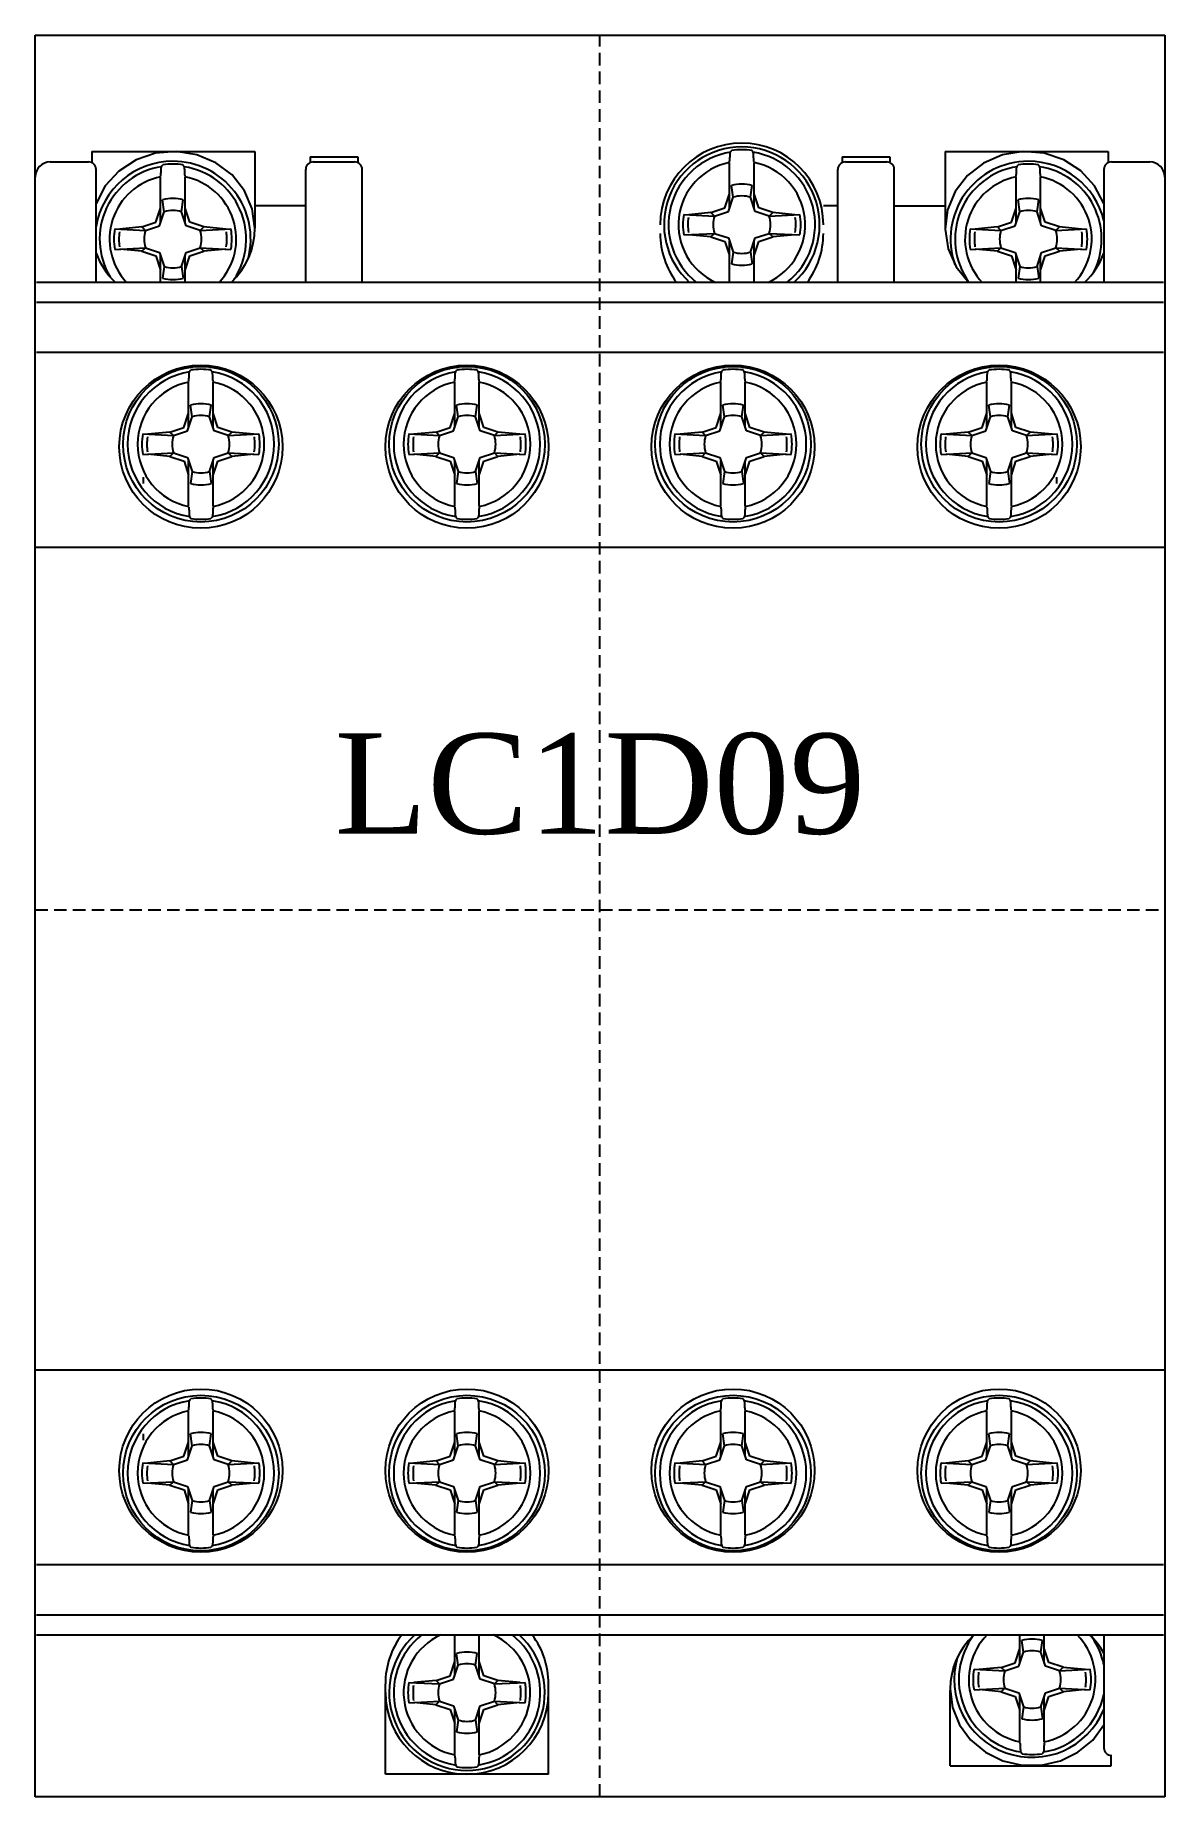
# Model space of a CAD drawing. Extents: x 0 to 45, y 0 to 70.2.
import ezdxf

# ---------------------------------------------------------------- set-up
doc = ezdxf.new("R2010")
doc.units = 0
doc.linetypes.add('DASHED', pattern=[0.75, 0.5, -0.25])
doc.layers.add('-15N-THT. THIẾT BỊ ĐÓNG MỞ', color=40, linetype='CONTINUOUS')
doc.styles.add('- 04.0', font='times.ttf', dxfattribs={"height": 4})

# ---------------------------------------------------------------- blocks, each defined once
blk = doc.blocks.new('06 - N - SC CTT LC1D09')
at = {"layer": '-15N-THT. THIẾT BỊ ĐÓNG MỞ'}
for p, q in [((0, -35.349945), (0, 34.849945)), ((0, 34.849945), (44.999985, 34.849945)), ((44.999985, 34.849945), (44.999985, -35.349945)), ((2.250031, 30.217224), (8.750031, 30.217224)), ((2.250031, 30.217224), (2.250031, 29.799957)), ((8.750031, 30.217224), (8.750031, 27.157226)), ((36.249995, 30.217224), (42.749985, 30.217224)), ((36.249995, 30.217224), (36.249995, 27.157226)), ((42.749985, 30.217224), (42.749985, 29.799957)), ((0.600006, 29.799957), (2.125, 29.799957)), ((2.424988, 24.999954), (2.424988, 29.499954)), ((10.774994, 24.999954), (10.774994, 29.499954)), ((10.950043, 29.999954), (10.950043, 29.799957)), ((10.950043, 29.999954), (12.850037, 29.999954)), ((11.075012, 29.799957), (12.725006, 29.799957)), ((12.850037, 29.999954), (12.850037, 29.799957)), ((13.024994, 24.999954), (13.024994, 29.499954)), ((27.66096, 27.955398), (27.66096, 29.777145)), ((28.637706, 27.959396), (28.637706, 29.777404)), ((31.975001, 24.999954), (31.975001, 29.499954)), ((32.15002, 29.999954), (32.15002, 29.799957)), ((32.15002, 29.999954), (34.049998, 29.999954)), ((32.27502, 29.799957), (33.925014, 29.799957)), ((34.049998, 29.999954), (34.049998, 29.799957)), ((34.225001, 24.999954), (34.225001, 29.499954)), ((42.574997, 29.499954), (42.574997, 24.999954)), ((42.875, 29.799957), (44.399994, 29.799957)), ((4.994965, 27.382095), (4.994965, 29.203842)), ((5.97171, 27.386093), (5.97171, 29.204101)), ((27.805046, 28.391739), (27.738302, 28.861572)), ((28.495018, 28.391723), (28.561166, 28.861702)), ((39.076569, 27.382095), (39.076569, 29.203842)), ((40.053314, 27.386093), (40.053314, 29.204117)), ((5.139057, 27.818428), (5.072313, 28.288261)), ((5.829041, 27.81839), (5.895191, 28.288398)), ((27.474373, 27.970337), (27.661009, 28.535751)), ((27.619705, 27.830253), (27.805036, 28.391723)), ((28.680326, 27.830314), (28.494995, 28.391784)), ((28.823022, 27.973022), (28.637696, 28.534477)), ((39.220625, 27.81842), (39.153881, 28.288253)), ((39.910593, 27.81842), (39.976746, 28.288421)), ((4.250896, 27.21302), (4.808378, 27.397033)), ((4.80838, 27.397033), (4.995016, 27.962455)), ((4.953726, 27.25695), (5.139057, 27.81842)), ((6.014374, 27.257034), (5.829044, 27.818496)), ((6.157085, 27.399742), (5.971758, 27.961197)), ((6.718516, 27.214348), (6.157064, 27.399673)), ((10.775029, 28.049926), (8.750067, 28.049926)), ((25.835923, 27.708984), (27.058244, 27.644928)), ((26.916881, 27.786323), (26.037287, 27.698448)), ((27.058216, 27.644943), (26.91684, 27.786323)), ((26.916867, 27.786293), (27.474349, 27.970306)), ((27.058239, 27.644928), (27.61969, 27.830246)), ((29.241799, 27.644935), (28.680348, 27.830261)), ((29.384514, 27.787643), (28.823048, 27.972976)), ((29.24177, 27.644943), (29.384473, 27.787651)), ((29.241834, 27.644958), (30.464155, 27.709015)), ((30.262794, 27.698448), (29.383201, 27.786323)), ((31.975001, 28.049957), (31.399989, 28.049957)), ((34.225001, 28.049957), (36.249995, 28.049957)), ((38.332442, 27.212982), (38.889938, 27.397003)), ((38.889959, 27.397026), (39.076595, 27.962448)), ((39.035292, 27.25695), (39.220627, 27.818428)), ((40.0959, 27.257003), (39.910568, 27.818466)), ((40.238628, 27.399704), (40.053299, 27.961174)), ((40.800117, 27.214332), (40.238638, 27.399673)), ((3.169947, 27.135666), (4.392269, 27.071609)), ((4.250904, 27.21302), (3.371319, 27.125152)), ((4.392267, 27.071663), (4.250891, 27.213035)), ((4.392269, 27.071647), (4.95372, 27.256973)), ((6.575807, 27.071647), (6.014355, 27.256973)), ((6.575811, 27.071647), (6.718526, 27.214363)), ((6.575837, 27.071632), (7.798159, 27.135688)), ((7.596788, 27.125129), (6.71721, 27.212997)), ((25.835926, 26.890899), (27.058248, 26.954963)), ((26.915549, 26.812233), (26.037317, 26.901436)), ((26.915502, 26.81224), (27.058216, 26.954956)), ((26.91552, 26.81224), (27.476972, 26.626922)), ((27.058229, 26.954941), (27.619681, 26.769615)), ((27.619668, 26.769623), (27.804994, 26.208175)), ((28.495021, 26.208145), (28.680346, 26.7696)), ((28.680328, 26.769623), (29.24178, 26.954956)), ((28.823038, 26.62693), (29.38449, 26.812256)), ((29.384473, 26.812225), (29.24177, 26.954933)), ((29.241808, 26.954933), (30.464129, 26.890869)), ((30.262773, 26.901481), (29.38454, 26.812271)), ((37.251484, 27.135673), (38.473821, 27.071609)), ((38.332458, 27.213005), (37.452865, 27.125137)), ((38.473809, 27.07164), (38.332433, 27.21302)), ((38.473814, 27.071617), (39.03528, 27.256942)), ((40.657404, 27.071624), (40.095924, 27.256958)), ((40.657373, 27.071655), (40.800077, 27.214355)), ((40.657389, 27.071632), (41.879711, 27.135688)), ((41.678364, 27.125137), (40.798786, 27.213012)), ((3.169939, 26.317581), (4.39226, 26.381637)), ((4.249563, 26.238945), (3.37133, 26.328148)), ((4.24954, 26.238945), (4.81102, 26.053604)), ((4.249554, 26.238952), (4.392258, 26.381653)), ((4.392254, 26.381653), (4.953707, 26.196327)), ((4.81102, 26.053634), (4.996346, 25.49218)), ((4.953714, 26.196342), (5.13904, 25.634887)), ((4.994965, 24.999908), (4.994965, 26.071212)), ((5.829063, 25.634842), (6.014383, 26.196281)), ((5.97171, 24.999908), (5.97171, 26.067215)), ((5.971773, 25.492134), (6.157099, 26.053581)), ((6.014351, 26.196335), (6.575803, 26.381653)), ((6.157061, 26.053634), (6.718513, 26.23896)), ((6.718525, 26.238937), (6.575822, 26.381645)), ((6.575855, 26.381614), (7.798177, 26.317558)), ((7.596807, 26.328186), (6.718575, 26.238983)), ((27.476967, 26.62693), (27.662298, 26.06546)), ((27.66096, 24.999923), (27.66096, 26.644516)), ((27.805038, 26.208198), (27.737735, 25.73851)), ((28.495003, 26.20816), (28.56171, 25.738296)), ((28.637706, 24.999923), (28.637706, 26.640518)), ((28.637751, 26.065445), (28.823076, 26.626892)), ((37.251481, 26.317581), (38.473818, 26.381637)), ((38.331098, 26.238952), (37.452865, 26.328155)), ((38.331084, 26.238945), (38.473787, 26.381645)), ((38.331096, 26.238945), (38.892548, 26.053619)), ((38.47381, 26.381653), (39.035261, 26.196327)), ((38.892546, 26.053604), (39.077877, 25.492141)), ((39.035242, 26.196319), (39.220573, 25.634849)), ((39.076569, 24.999923), (39.076569, 26.071212)), ((39.910624, 25.634857), (40.095947, 26.196304)), ((40.053314, 24.999923), (40.053314, 26.067215)), ((40.05332, 25.492141), (40.238644, 26.053596)), ((40.095898, 26.196304), (40.657351, 26.38163)), ((40.238607, 26.053611), (40.800058, 26.238937)), ((40.800077, 26.238937), (40.657364, 26.381645)), ((40.657383, 26.381637), (41.879721, 26.317573)), ((41.678347, 26.328148), (40.800116, 26.238945)), ((5.139069, 25.634872), (5.071764, 25.165184)), ((5.829027, 25.634857), (5.895729, 25.165016)), ((39.220617, 25.634887), (39.153315, 25.165207)), ((39.910582, 25.634857), (39.977289, 25.164993)), ((44.949966, 24.999923), (0.050018, 24.999923)), ((44.949966, 24.19992), (0.050018, 24.19992)), ((44.949966, 22.19992), (0.050018, 22.19992)), ((6.110968, 19.2054), (6.110968, 21.027143)), ((7.08771, 19.209395), (7.08771, 21.027406)), ((16.710974, 19.2054), (16.710974, 21.027143)), ((17.687716, 19.209395), (17.687716, 21.027406)), ((27.310976, 19.2054), (27.310976, 21.027143)), ((28.287718, 19.209395), (28.287718, 21.027406)), ((37.910966, 19.2054), (37.910966, 21.027143)), ((38.887708, 19.209395), (38.887708, 21.027406)), ((5.924326, 19.220353), (6.110963, 19.785777)), ((6.255001, 19.641745), (6.188255, 20.111585)), ((6.944998, 19.641741), (7.01115, 20.111745)), ((7.273033, 19.222996), (7.087705, 19.784455)), ((16.524332, 19.220353), (16.710969, 19.785777)), ((16.855007, 19.641745), (16.788261, 20.111585)), ((17.545004, 19.641741), (17.611156, 20.111745)), ((17.873039, 19.222996), (17.687711, 19.784455)), ((27.124334, 19.220353), (27.310971, 19.785777)), ((27.455009, 19.641745), (27.388263, 20.111585)), ((28.145006, 19.641741), (28.211158, 20.111745)), ((28.473041, 19.222996), (28.287713, 19.784455)), ((37.724324, 19.220353), (37.910961, 19.785777)), ((38.054999, 19.641745), (37.988253, 20.111585)), ((38.744996, 19.641741), (38.811148, 20.111745)), ((39.073031, 19.222996), (38.887703, 19.784455)), ((4.285885, 18.959018), (5.508218, 18.894958)), ((5.366839, 19.036336), (4.487256, 18.948464)), ((5.366837, 19.036333), (5.924327, 19.220351)), ((5.508211, 18.89496), (5.366838, 19.036332)), ((5.50821, 18.894963), (6.069669, 19.08029)), ((6.069668, 19.080282), (6.254997, 19.641744)), ((7.130326, 19.08029), (6.944997, 19.641749)), ((7.691787, 18.894957), (7.130329, 19.080286)), ((7.834495, 19.037663), (7.273036, 19.222991)), ((7.691787, 18.894956), (7.834493, 19.037663)), ((7.691793, 18.89496), (8.914127, 18.95902)), ((8.712755, 18.948466), (7.833173, 19.036337)), ((14.885891, 18.959018), (16.108224, 18.894958)), ((15.966845, 19.036336), (15.087262, 18.948464)), ((15.966843, 19.036333), (16.524333, 19.220351)), ((16.108217, 18.89496), (15.966844, 19.036332)), ((16.108216, 18.894963), (16.669675, 19.08029)), ((16.669674, 19.080282), (16.855003, 19.641744)), ((17.730332, 19.08029), (17.545003, 19.641749)), ((18.291793, 18.894957), (17.730335, 19.080286)), ((18.434501, 19.037663), (17.873042, 19.222991)), ((18.291793, 18.894956), (18.434499, 19.037663)), ((18.291799, 18.89496), (19.514133, 18.95902)), ((19.312761, 18.948466), (18.433179, 19.036337)), ((25.485893, 18.959018), (26.708226, 18.894958)), ((26.566847, 19.036336), (25.687264, 18.948464)), ((26.566845, 19.036333), (27.124335, 19.220351)), ((26.708219, 18.89496), (26.566846, 19.036332)), ((26.708218, 18.894963), (27.269677, 19.08029)), ((27.269676, 19.080282), (27.455005, 19.641744)), ((28.330334, 19.08029), (28.145005, 19.641749)), ((28.891795, 18.894957), (28.330337, 19.080286)), ((29.034503, 19.037663), (28.473044, 19.222991)), ((28.891795, 18.894956), (29.034501, 19.037663)), ((28.891801, 18.89496), (30.114135, 18.95902)), ((29.912763, 18.948466), (29.033181, 19.036337)), ((36.085883, 18.959018), (37.308216, 18.894958)), ((37.166837, 19.036336), (36.287254, 18.948464)), ((37.166835, 19.036333), (37.724325, 19.220351)), ((37.308209, 18.89496), (37.166836, 19.036332)), ((37.308208, 18.894963), (37.869667, 19.08029)), ((37.869666, 19.080282), (38.054995, 19.641744)), ((38.930324, 19.08029), (38.744995, 19.641749)), ((39.491785, 18.894957), (38.930327, 19.080286)), ((39.634493, 19.037663), (39.073034, 19.222991)), ((39.491785, 18.894956), (39.634491, 19.037663)), ((39.491791, 18.89496), (40.714125, 18.95902)), ((40.512753, 18.948466), (39.633171, 19.036337)), ((4.285884, 18.140906), (5.508218, 18.204966)), ((5.365499, 18.062253), (4.487265, 18.151458)), ((5.365498, 18.062247), (5.926961, 17.876917)), ((5.365501, 18.062249), (5.50821, 18.204957)), ((5.508208, 18.204954), (6.069667, 18.019625)), ((5.926962, 17.876921), (6.112289, 17.315464)), ((6.069669, 18.019629), (6.254995, 17.458177)), ((6.110968, 16.072769), (6.110968, 17.894516)), ((6.945, 17.458173), (7.130325, 18.019624)), ((7.08771, 16.072509), (7.08771, 17.890518)), ((7.08771, 17.31546), (7.273035, 17.876914)), ((7.130328, 18.019629), (7.691789, 18.204958)), ((7.273033, 17.876931), (7.834493, 18.062261)), ((7.834494, 18.062249), (7.691785, 18.204958)), ((7.691792, 18.204969), (8.914126, 18.140909)), ((8.712747, 18.151459), (7.834513, 18.062255)), ((14.88589, 18.140906), (16.108224, 18.204966)), ((15.965505, 18.062253), (15.087271, 18.151458)), ((15.965504, 18.062247), (16.526967, 17.876917)), ((15.965507, 18.062249), (16.108216, 18.204957)), ((16.108214, 18.204954), (16.669673, 18.019625)), ((16.526968, 17.876921), (16.712295, 17.315464)), ((16.669675, 18.019629), (16.855001, 17.458177)), ((16.710974, 16.072769), (16.710974, 17.894516)), ((17.545006, 17.458173), (17.730331, 18.019624)), ((17.687716, 16.072509), (17.687716, 17.890518)), ((17.687716, 17.31546), (17.873041, 17.876914)), ((17.730334, 18.019629), (18.291795, 18.204958)), ((17.873039, 17.876931), (18.434499, 18.062261)), ((18.4345, 18.062249), (18.291791, 18.204958)), ((18.291798, 18.204969), (19.514132, 18.140909)), ((19.312753, 18.151459), (18.434519, 18.062255)), ((25.485892, 18.140906), (26.708226, 18.204966)), ((26.565507, 18.062253), (25.687273, 18.151458)), ((26.565506, 18.062247), (27.126969, 17.876917)), ((26.565509, 18.062249), (26.708218, 18.204957)), ((26.708216, 18.204954), (27.269675, 18.019625)), ((27.12697, 17.876921), (27.312297, 17.315464)), ((27.269677, 18.019629), (27.455003, 17.458177)), ((27.310976, 16.072769), (27.310976, 17.894516)), ((28.145008, 17.458173), (28.330333, 18.019624)), ((28.287718, 16.072509), (28.287718, 17.890518)), ((28.287718, 17.31546), (28.473043, 17.876914)), ((28.330336, 18.019629), (28.891797, 18.204958)), ((28.473041, 17.876931), (29.034501, 18.062261)), ((29.034502, 18.062249), (28.891793, 18.204958)), ((28.8918, 18.204969), (30.114134, 18.140909)), ((29.912755, 18.151459), (29.034521, 18.062255)), ((36.085882, 18.140906), (37.308216, 18.204966)), ((37.165497, 18.062253), (36.287263, 18.151458)), ((37.165496, 18.062247), (37.726959, 17.876917)), ((37.165499, 18.062249), (37.308208, 18.204957)), ((37.308206, 18.204954), (37.869665, 18.019625)), ((37.72696, 17.876921), (37.912287, 17.315464)), ((37.869667, 18.019629), (38.054993, 17.458177)), ((37.910966, 16.072769), (37.910966, 17.894516)), ((38.744998, 17.458173), (38.930323, 18.019624)), ((38.887708, 16.072509), (38.887708, 17.890518)), ((38.887708, 17.31546), (39.073033, 17.876914)), ((38.930326, 18.019629), (39.491787, 18.204958)), ((39.073031, 17.876931), (39.634491, 18.062261)), ((39.634492, 18.062249), (39.491783, 18.204958)), ((39.49179, 18.204969), (40.714124, 18.140909)), ((40.512745, 18.151459), (39.634511, 18.062255)), ((4.300018, 17.232666), (4.300018, 16.987106)), ((6.255001, 17.458181), (6.187697, 16.988491)), ((6.944999, 17.45818), (7.011703, 16.988328)), ((16.855007, 17.458181), (16.787703, 16.988491)), ((17.545005, 17.45818), (17.611709, 16.988328)), ((27.455009, 17.458181), (27.387705, 16.988491)), ((28.145007, 17.45818), (28.211711, 16.988328)), ((38.054999, 17.458181), (37.987695, 16.988491)), ((38.744997, 17.45818), (38.811701, 16.988328)), ((40.699982, 16.987106), (40.699982, 17.232666)), ((0, 14.449951), (44.999985, 14.449951)), ((44.999985, -18.349961), (0, -18.349961)), ((6.110968, -21.794463), (6.110968, -19.97272)), ((7.08771, -21.790468), (7.08771, -19.972457)), ((16.710974, -21.794463), (16.710974, -19.97272)), ((17.687716, -21.790468), (17.687716, -19.972457)), ((27.310976, -21.794463), (27.310976, -19.97272)), ((28.287718, -21.790468), (28.287718, -19.972457)), ((37.910966, -21.794463), (37.910966, -19.97272)), ((38.887708, -21.790468), (38.887708, -19.972457)), ((4.300018, -20.88707), (4.300018, -21.132675)), ((6.255001, -21.358118), (6.188255, -20.888278)), ((6.944998, -21.358122), (7.01115, -20.888118)), ((16.855007, -21.358118), (16.788261, -20.888278)), ((17.545004, -21.358122), (17.611156, -20.888118)), ((27.455009, -21.358118), (27.388263, -20.888278)), ((28.145006, -21.358122), (28.211158, -20.888118)), ((38.054999, -21.358118), (37.988253, -20.888278)), ((38.744996, -21.358122), (38.811148, -20.888118)), ((5.924326, -21.77951), (6.110963, -21.214086)), ((6.069668, -21.919581), (6.254997, -21.358119)), ((7.130326, -21.919573), (6.944997, -21.358114)), ((7.273033, -21.776867), (7.087705, -21.215408)), ((16.524332, -21.77951), (16.710969, -21.214086)), ((16.669674, -21.919581), (16.855003, -21.358119)), ((17.730332, -21.919573), (17.545003, -21.358114)), ((17.873039, -21.776867), (17.687711, -21.215408)), ((27.124334, -21.77951), (27.310971, -21.214086)), ((27.269676, -21.919581), (27.455005, -21.358119)), ((28.330334, -21.919573), (28.145005, -21.358114)), ((28.473041, -21.776867), (28.287713, -21.215408)), ((37.724324, -21.77951), (37.910961, -21.214086)), ((37.869666, -21.919581), (38.054995, -21.358119)), ((38.930324, -21.919573), (38.744995, -21.358114)), ((39.073031, -21.776867), (38.887703, -21.215408)), ((4.285885, -22.040845), (5.508218, -22.104905)), ((5.366839, -21.963527), (4.487256, -22.051399)), ((5.366837, -21.96353), (5.924327, -21.779512)), ((5.508211, -22.104903), (5.366838, -21.963531)), ((5.50821, -22.1049), (6.069669, -21.919573)), ((7.691787, -22.104906), (7.130329, -21.919577)), ((7.834495, -21.9622), (7.273036, -21.776872)), ((7.691787, -22.104907), (7.834493, -21.9622)), ((7.691793, -22.104903), (8.914127, -22.040843)), ((8.712755, -22.051397), (7.833173, -21.963526)), ((14.885891, -22.040845), (16.108224, -22.104905)), ((15.966845, -21.963527), (15.087262, -22.051399)), ((15.966843, -21.96353), (16.524333, -21.779512)), ((16.108217, -22.104903), (15.966844, -21.963531)), ((16.108216, -22.1049), (16.669675, -21.919573)), ((18.291793, -22.104906), (17.730335, -21.919577)), ((18.434501, -21.9622), (17.873042, -21.776872)), ((18.291793, -22.104907), (18.434499, -21.9622)), ((18.291799, -22.104903), (19.514133, -22.040843)), ((19.312761, -22.051397), (18.433179, -21.963526)), ((25.485893, -22.040845), (26.708226, -22.104905)), ((26.566847, -21.963527), (25.687264, -22.051399)), ((26.566845, -21.96353), (27.124335, -21.779512)), ((26.708219, -22.104903), (26.566846, -21.963531)), ((26.708218, -22.1049), (27.269677, -21.919573)), ((28.891795, -22.104906), (28.330337, -21.919577)), ((29.034503, -21.9622), (28.473044, -21.776872)), ((28.891795, -22.104907), (29.034501, -21.9622)), ((28.891801, -22.104903), (30.114135, -22.040843)), ((29.912763, -22.051397), (29.033181, -21.963526)), ((36.085883, -22.040845), (37.308216, -22.104905)), ((37.166837, -21.963527), (36.287254, -22.051399)), ((37.166835, -21.96353), (37.724325, -21.779512)), ((37.308209, -22.104903), (37.166836, -21.963531)), ((37.308208, -22.1049), (37.869667, -21.919573)), ((39.491785, -22.104906), (38.930327, -21.919577)), ((39.634493, -21.9622), (39.073034, -21.776872)), ((39.491785, -22.104907), (39.634491, -21.9622)), ((39.491791, -22.104903), (40.714125, -22.040843)), ((40.512753, -22.051397), (39.633171, -21.963526)), ((4.285884, -22.858957), (5.508218, -22.794897)), ((5.365499, -22.93761), (4.487265, -22.848405)), ((5.365498, -22.937616), (5.926961, -23.122946)), ((5.365501, -22.937614), (5.50821, -22.794906)), ((5.508208, -22.794909), (6.069667, -22.980238)), ((5.926962, -23.122942), (6.112289, -23.684399)), ((6.069669, -22.980234), (6.254995, -23.541686)), ((6.110968, -24.927094), (6.110968, -23.105347)), ((6.945, -23.54169), (7.130325, -22.980239)), ((7.08771, -24.927354), (7.08771, -23.109345)), ((7.08771, -23.684403), (7.273035, -23.122949)), ((7.130328, -22.980234), (7.691789, -22.794905)), ((7.273033, -23.122932), (7.834493, -22.937602)), ((7.834494, -22.937614), (7.691785, -22.794905)), ((7.691792, -22.794894), (8.914126, -22.858954)), ((8.712747, -22.848404), (7.834513, -22.937608)), ((14.88589, -22.858957), (16.108224, -22.794897)), ((15.965505, -22.93761), (15.087271, -22.848405)), ((15.965504, -22.937616), (16.526967, -23.122946)), ((15.965507, -22.937614), (16.108216, -22.794906)), ((16.108214, -22.794909), (16.669673, -22.980238)), ((16.526968, -23.122942), (16.712295, -23.684399)), ((16.669675, -22.980234), (16.855001, -23.541686)), ((16.710974, -24.927094), (16.710974, -23.105347)), ((17.545006, -23.54169), (17.730331, -22.980239)), ((17.687716, -24.927354), (17.687716, -23.109345)), ((17.687716, -23.684403), (17.873041, -23.122949)), ((17.730334, -22.980234), (18.291795, -22.794905)), ((17.873039, -23.122932), (18.434499, -22.937602)), ((18.4345, -22.937614), (18.291791, -22.794905)), ((18.291798, -22.794894), (19.514132, -22.858954)), ((19.312753, -22.848404), (18.434519, -22.937608)), ((25.485892, -22.858957), (26.708226, -22.794897)), ((26.565507, -22.93761), (25.687273, -22.848405)), ((26.565506, -22.937616), (27.126969, -23.122946)), ((26.565509, -22.937614), (26.708218, -22.794906)), ((26.708216, -22.794909), (27.269675, -22.980238)), ((27.12697, -23.122942), (27.312297, -23.684399)), ((27.269677, -22.980234), (27.455003, -23.541686)), ((27.310976, -24.927094), (27.310976, -23.105347)), ((28.145008, -23.54169), (28.330333, -22.980239)), ((28.287718, -24.927354), (28.287718, -23.109345)), ((28.287718, -23.684403), (28.473043, -23.122949)), ((28.330336, -22.980234), (28.891797, -22.794905)), ((28.473041, -23.122932), (29.034501, -22.937602)), ((29.034502, -22.937614), (28.891793, -22.794905)), ((28.8918, -22.794894), (30.114134, -22.858954)), ((29.912755, -22.848404), (29.034521, -22.937608)), ((36.085882, -22.858957), (37.308216, -22.794897)), ((37.165497, -22.93761), (36.287263, -22.848405)), ((37.165496, -22.937616), (37.726959, -23.122946)), ((37.165499, -22.937614), (37.308208, -22.794906)), ((37.308206, -22.794909), (37.869665, -22.980238)), ((37.72696, -23.122942), (37.912287, -23.684399)), ((37.869667, -22.980234), (38.054993, -23.541686)), ((37.910966, -24.927094), (37.910966, -23.105347)), ((38.744998, -23.54169), (38.930323, -22.980239)), ((38.887708, -24.927354), (38.887708, -23.109345)), ((38.887708, -23.684403), (39.073033, -23.122949)), ((38.930326, -22.980234), (39.491787, -22.794905)), ((39.073031, -23.122932), (39.634491, -22.937602)), ((39.634492, -22.937614), (39.491783, -22.794905)), ((39.49179, -22.794894), (40.714124, -22.858954)), ((40.512745, -22.848404), (39.634511, -22.937608)), ((6.255001, -23.541682), (6.187697, -24.011372)), ((6.944999, -23.541683), (7.011703, -24.011535)), ((16.855007, -23.541682), (16.787703, -24.011372)), ((17.545005, -23.541683), (17.611709, -24.011535)), ((27.455009, -23.541682), (27.387705, -24.011372)), ((28.145007, -23.541683), (28.211711, -24.011535)), ((38.054999, -23.541682), (37.987695, -24.011372)), ((38.744997, -23.541683), (38.811701, -24.011535)), ((0.050018, -26.099915), (44.949966, -26.099915)), ((0.050018, -28.099915), (44.949966, -28.099915)), ((0.050018, -28.899918), (44.949966, -28.899918)), ((16.710954, -30.544449), (16.710954, -28.899918)), ((17.687699, -30.540543), (17.687699, -28.899918)), ((39.038727, -30.008276), (39.225363, -29.442854)), ((39.225372, -30.02327), (39.225372, -28.899918)), ((39.369415, -29.586785), (39.302687, -29.11706)), ((40.059427, -29.586851), (40.125595, -29.116722)), ((40.38739, -30.005493), (40.202097, -29.444144)), ((40.202118, -30.019211), (40.202118, -28.899918)), ((42.574997, -28.899918), (42.574997, -33.399918)), ((16.524372, -30.52953), (16.711008, -29.964108)), ((16.669709, -30.669592), (16.85504, -30.108126)), ((16.855011, -30.108012), (16.78828, -29.638272)), ((17.730334, -30.669457), (17.545037, -30.108092)), ((17.545052, -30.107977), (17.6112, -29.637999)), ((17.873083, -30.526858), (17.687738, -29.965348)), ((38.481208, -30.192189), (39.038704, -30.008169)), ((38.622589, -30.33354), (39.18404, -30.148215)), ((39.184074, -30.148358), (39.36941, -29.586878)), ((40.244703, -30.148232), (40.05941, -29.586882)), ((40.80619, -30.33366), (40.244724, -30.148331)), ((40.948895, -30.190932), (40.387444, -30.005606)), ((13.950012, -34.44989), (13.950012, -30.849945)), ((14.885921, -30.790846), (16.108258, -30.854906)), ((15.96689, -30.713551), (15.087296, -30.801424)), ((16.108189, -30.854853), (15.966856, -30.71352)), ((15.966887, -30.713528), (16.524368, -30.529515)), ((16.108253, -30.854883), (16.669705, -30.669558)), ((18.291827, -30.854931), (17.730376, -30.669606)), ((18.434546, -30.712206), (17.873066, -30.526871)), ((18.291799, -30.854908), (18.434502, -30.712204)), ((18.291825, -30.854945), (19.514147, -30.790884)), ((19.312801, -30.801371), (18.433223, -30.713499)), ((20.450012, -34.44989), (20.450012, -30.849945)), ((37.400307, -30.269545), (38.622643, -30.333605)), ((38.481282, -30.192292), (37.60169, -30.280163)), ((38.622597, -30.333653), (38.481155, -30.192211)), ((40.806129, -30.333588), (40.948832, -30.190886)), ((40.80621, -30.333634), (42.02853, -30.269573)), ((41.827158, -30.280186), (40.947594, -30.192316)), ((14.885914, -31.608937), (16.108251, -31.544876)), ((15.965498, -31.687584), (16.108201, -31.54488)), ((16.108235, -31.544882), (16.669686, -31.73021)), ((17.730348, -31.730231), (18.2918, -31.544903)), ((18.434426, -31.687552), (18.291712, -31.544838)), ((18.291832, -31.544838), (19.514169, -31.608897)), ((36.450541, -34.117203), (36.450541, -31.114273)), ((37.400311, -31.087624), (38.622629, -31.023566)), ((38.479932, -31.166298), (37.601699, -31.077093)), ((38.479829, -31.166264), (38.622532, -31.02356)), ((38.479899, -31.166352), (39.041365, -31.351683)), ((38.622614, -31.023642), (39.18408, -31.208971)), ((39.041372, -31.351736), (39.22666, -31.913071)), ((39.184088, -31.208988), (39.369432, -31.770497)), ((39.225372, -33.155777), (39.225372, -31.334153)), ((40.059416, -31.770439), (40.244741, -31.208988)), ((40.202118, -33.156082), (40.202118, -31.338059)), ((40.202127, -31.913153), (40.387451, -31.351702)), ((40.244747, -31.209025), (40.806198, -31.023699)), ((40.387436, -31.351664), (40.948889, -31.166336)), ((40.948864, -31.16634), (40.806162, -31.023636)), ((40.806217, -31.023537), (42.028555, -31.087597)), ((41.827143, -31.077051), (40.948917, -31.166256)), ((15.96555, -31.687609), (15.087317, -31.598404)), ((15.965525, -31.687578), (16.527006, -31.872914)), ((16.527002, -31.872914), (16.712347, -32.434424)), ((16.669688, -31.730175), (16.855033, -32.291685)), ((16.710954, -33.677094), (16.710954, -31.855316)), ((16.855037, -32.291691), (16.78774, -32.761336)), ((17.544993, -32.291754), (17.611681, -32.761486)), ((17.545047, -32.29171), (17.730371, -31.730259)), ((17.687699, -33.677414), (17.687699, -31.859391)), ((17.687743, -32.43442), (17.873068, -31.872967)), ((17.873024, -31.872872), (18.43449, -31.68754)), ((19.312769, -31.598339), (18.434536, -31.687544)), ((39.369408, -31.770329), (39.302114, -32.239958)), ((40.05938, -31.770394), (40.126091, -32.240292)), ((36.450541, -34.117203), (42.863693, -34.117203)), ((42.863693, -34.117203), (42.863693, -33.69989)), ((20.450012, -34.44989), (13.950012, -34.44989)), ((44.999985, -35.349945), (0, -35.349945))]:
    blk.add_line(p, q, dxfattribs=at)
at = {"layer": '-15N-THT. THIẾT BỊ ĐÓNG MỞ', "color": 6, "linetype": 'DASHED'}
for p, q in [((22.499992, -35.349945), (22.499992, 34.849945)), ((0, 0), (44.999985, 0))]:
    blk.add_line(p, q, dxfattribs=at)
at = {"layer": '-15N-THT. THIẾT BỊ ĐÓNG MỞ'}
for points in [[(8.750031, 27.157226), (8.644416, 27.930975), (8.334435, 28.654435), (7.840236, 29.280586), (7.193938, 29.768731), (6.437546, 30.087145), (5.620222, 30.215132), (4.795086, 30.144375), (4.015767, 29.879471), (3.332916, 29.437638), (2.790914, 28.847593), (2.424988, 28.147684)], [(27.663225, 29.805434), (27.665905, 29.833614), (27.668818, 29.861745), (27.671768, 29.889888), (27.67456, 29.918105), (27.676996, 29.946455), (27.678881, 29.974999), (27.680018, 30.003799), (27.680343, 30.027091), (27.680469, 30.050458), (27.680807, 30.073772), (27.681766, 30.096905), (27.683756, 30.11973), (27.687186, 30.142119), (27.692467, 30.163942), (27.700007, 30.185074), (27.704641, 30.195153), (27.709857, 30.205024), (27.715595, 30.214677), (27.721795, 30.224102), (27.728397, 30.233287), (27.735341, 30.242224), (27.742565, 30.250901), (27.75001, 30.259308)], [(28.635719, 29.805663), (28.633267, 29.833813), (28.63056, 29.861914), (28.627793, 29.890027), (28.62516, 29.918212), (28.622855, 29.946529), (28.621072, 29.975038), (28.620006, 30.003799), (28.619714, 30.027093), (28.619604, 30.050461), (28.619268, 30.073775), (28.6183, 30.096908), (28.616296, 30.119732), (28.612849, 30.14212), (28.607552, 30.163943), (28.600001, 30.185074), (28.595366, 30.195153), (28.590151, 30.205024), (28.584415, 30.214677), (28.578218, 30.224102), (28.571619, 30.233287), (28.56468, 30.242224), (28.557458, 30.250901), (28.550014, 30.259308)], [(42.574997, 28.147767), (42.207061, 28.850488), (41.661663, 29.442208), (40.974557, 29.884136), (40.190785, 30.147303), (39.361729, 30.214456), (38.541736, 30.081193), (37.784561, 29.756251), (37.139839, 29.26093), (36.649837, 28.627702), (36.346675, 27.898077), (36.250227, 27.119886), (36.366816, 26.344143), (36.688799, 25.621701), (37.195068, 24.99992)], [(4.997215, 29.232131), (4.999894, 29.260311), (5.002807, 29.288442), (5.005758, 29.316585), (5.008549, 29.344801), (5.010985, 29.373151), (5.01287, 29.401696), (5.014008, 29.430496), (5.014332, 29.453788), (5.014458, 29.477155), (5.014796, 29.500469), (5.015755, 29.523602), (5.017745, 29.546427), (5.021176, 29.568815), (5.026456, 29.590639), (5.033997, 29.61177), (5.03863, 29.621849), (5.043846, 29.631721), (5.049585, 29.641374), (5.055785, 29.650799), (5.062387, 29.659984), (5.06933, 29.668921), (5.076555, 29.677598), (5.084, 29.686004)], [(5.969708, 29.23236), (5.967256, 29.260509), (5.96455, 29.288611), (5.961783, 29.316724), (5.95915, 29.344908), (5.956845, 29.373225), (5.955061, 29.401734), (5.953995, 29.430496), (5.953704, 29.45379), (5.953593, 29.477158), (5.953258, 29.500472), (5.95229, 29.523605), (5.950286, 29.546429), (5.946838, 29.568816), (5.941542, 29.590639), (5.93399, 29.61177), (5.929355, 29.621849), (5.92414, 29.631721), (5.918404, 29.641374), (5.912207, 29.650799), (5.905608, 29.659984), (5.898668, 29.668921), (5.891447, 29.677598), (5.884003, 29.686004)], [(39.078819, 29.232131), (39.081498, 29.260311), (39.084411, 29.288442), (39.087362, 29.316585), (39.090153, 29.344801), (39.092589, 29.373151), (39.094474, 29.401696), (39.095612, 29.430496), (39.095937, 29.453788), (39.096065, 29.477155), (39.096405, 29.500469), (39.097367, 29.523602), (39.09936, 29.546427), (39.102792, 29.568815), (39.108075, 29.590639), (39.115616, 29.61177), (39.120249, 29.621849), (39.125463, 29.631721), (39.131199, 29.641374), (39.137397, 29.650799), (39.143996, 29.659984), (39.150937, 29.668921), (39.158159, 29.677598), (39.165604, 29.686004)], [(40.051312, 29.23236), (40.04886, 29.260509), (40.046154, 29.288611), (40.043387, 29.316724), (40.040754, 29.344908), (40.038449, 29.373225), (40.036665, 29.401734), (40.035599, 29.430496), (40.035309, 29.45379), (40.0352, 29.477158), (40.034866, 29.500472), (40.033902, 29.523605), (40.0319, 29.546429), (40.028455, 29.568816), (40.02316, 29.590639), (40.01561, 29.61177), (40.010974, 29.621849), (40.005757, 29.631721), (40.000018, 29.641374), (39.993818, 29.650799), (39.987217, 29.659984), (39.980275, 29.668921), (39.973051, 29.677598), (39.965607, 29.686004)], [(7.804945, 24.999918), (8.017666, 25.222139), (8.206323, 25.462855), (8.369114, 25.719766), (8.504483, 25.990416), (8.611136, 26.272218), (8.688053, 26.562479), (8.734499, 26.858424), (8.750031, 27.157225)], [(2.424988, 26.166769), (2.489423, 26.004566), (2.563501, 25.846054), (2.646984, 25.691743), (2.739605, 25.542125), (2.841067, 25.39768), (2.951045, 25.25887), (3.069188, 25.126141), (3.195117, 24.999917)], [(41.804899, 24.999918), (41.93082, 25.126134), (42.048956, 25.258854), (42.158929, 25.397653), (42.260386, 25.542088), (42.353004, 25.691695), (42.436485, 25.845995), (42.510561, 26.004494), (42.574997, 26.166685)], [(6.113218, 21.05543), (6.115897, 21.083609), (6.118809, 21.11174), (6.121758, 21.139884), (6.124549, 21.168101), (6.126985, 21.196451), (6.128869, 21.224997), (6.130006, 21.253797), (6.130331, 21.277089), (6.130458, 21.300456), (6.130798, 21.32377), (6.131759, 21.346904), (6.133751, 21.369729), (6.137183, 21.392117), (6.142465, 21.413941), (6.150006, 21.435072), (6.154639, 21.44515), (6.159855, 21.455021), (6.165593, 21.464674), (6.171792, 21.474098), (6.178394, 21.483283), (6.185337, 21.492219), (6.192561, 21.500896), (6.200006, 21.509304)], [(7.085708, 21.055665), (7.083258, 21.083815), (7.080553, 21.111916), (7.077788, 21.140029), (7.075157, 21.168213), (7.072854, 21.196529), (7.071072, 21.225037), (7.070006, 21.253797), (7.069715, 21.277092), (7.069605, 21.30046), (7.069269, 21.323775), (7.068303, 21.346908), (7.066299, 21.369732), (7.062853, 21.392119), (7.057557, 21.413942), (7.050006, 21.435072), (7.04537, 21.44515), (7.040153, 21.455021), (7.034415, 21.464673), (7.028216, 21.474098), (7.021616, 21.483283), (7.014674, 21.492219), (7.007451, 21.500896), (7.000006, 21.509304)], [(16.713224, 21.05543), (16.715903, 21.083609), (16.718815, 21.11174), (16.721764, 21.139884), (16.724555, 21.168101), (16.726991, 21.196451), (16.728875, 21.224997), (16.730012, 21.253797), (16.730337, 21.277089), (16.730464, 21.300456), (16.730804, 21.32377), (16.731765, 21.346904), (16.733757, 21.369729), (16.737189, 21.392117), (16.742471, 21.413941), (16.750012, 21.435072), (16.754645, 21.44515), (16.759861, 21.455021), (16.765599, 21.464674), (16.771798, 21.474098), (16.7784, 21.483283), (16.785343, 21.492219), (16.792567, 21.500896), (16.800012, 21.509304)], [(17.685714, 21.055665), (17.683264, 21.083815), (17.680559, 21.111916), (17.677794, 21.140029), (17.675163, 21.168213), (17.67286, 21.196529), (17.671078, 21.225037), (17.670012, 21.253797), (17.669721, 21.277092), (17.669611, 21.30046), (17.669275, 21.323775), (17.668309, 21.346908), (17.666305, 21.369732), (17.662859, 21.392119), (17.657563, 21.413942), (17.650012, 21.435072), (17.645376, 21.44515), (17.640159, 21.455021), (17.634421, 21.464673), (17.628222, 21.474098), (17.621622, 21.483283), (17.61468, 21.492219), (17.607457, 21.500896), (17.600012, 21.509304)], [(27.313226, 21.05543), (27.315905, 21.083609), (27.318817, 21.11174), (27.321766, 21.139884), (27.324557, 21.168101), (27.326993, 21.196451), (27.328877, 21.224997), (27.330014, 21.253797), (27.330339, 21.277089), (27.330466, 21.300456), (27.330806, 21.32377), (27.331767, 21.346904), (27.333759, 21.369729), (27.337191, 21.392117), (27.342473, 21.413941), (27.350014, 21.435072), (27.354647, 21.44515), (27.359863, 21.455021), (27.365601, 21.464674), (27.3718, 21.474098), (27.378402, 21.483283), (27.385345, 21.492219), (27.392569, 21.500896), (27.400014, 21.509304)], [(28.285716, 21.055665), (28.283266, 21.083815), (28.280561, 21.111916), (28.277796, 21.140029), (28.275165, 21.168213), (28.272862, 21.196529), (28.27108, 21.225037), (28.270014, 21.253797), (28.269723, 21.277092), (28.269613, 21.30046), (28.269277, 21.323775), (28.268311, 21.346908), (28.266307, 21.369732), (28.262861, 21.392119), (28.257565, 21.413942), (28.250014, 21.435072), (28.245378, 21.44515), (28.240161, 21.455021), (28.234423, 21.464673), (28.228224, 21.474098), (28.221624, 21.483283), (28.214682, 21.492219), (28.207459, 21.500896), (28.200014, 21.509304)], [(37.913216, 21.05543), (37.915895, 21.083609), (37.918807, 21.11174), (37.921756, 21.139884), (37.924547, 21.168101), (37.926983, 21.196451), (37.928867, 21.224997), (37.930004, 21.253797), (37.930329, 21.277089), (37.930456, 21.300456), (37.930796, 21.32377), (37.931757, 21.346904), (37.933749, 21.369729), (37.937181, 21.392117), (37.942463, 21.413941), (37.950004, 21.435072), (37.954637, 21.44515), (37.959853, 21.455021), (37.965591, 21.464674), (37.97179, 21.474098), (37.978392, 21.483283), (37.985335, 21.492219), (37.992559, 21.500896), (38.000004, 21.509304)], [(38.885706, 21.055665), (38.883256, 21.083815), (38.880551, 21.111916), (38.877786, 21.140029), (38.875155, 21.168213), (38.872852, 21.196529), (38.87107, 21.225037), (38.870004, 21.253797), (38.869713, 21.277092), (38.869603, 21.30046), (38.869267, 21.323775), (38.868301, 21.346908), (38.866297, 21.369732), (38.862851, 21.392119), (38.857555, 21.413942), (38.850004, 21.435072), (38.845368, 21.44515), (38.840151, 21.455021), (38.834413, 21.464673), (38.828214, 21.474098), (38.821614, 21.483283), (38.814672, 21.492219), (38.807449, 21.500896), (38.800004, 21.509304)], [(6.113218, 16.04448), (6.115897, 16.016301), (6.118809, 15.98817), (6.121758, 15.960027), (6.124549, 15.931811), (6.126985, 15.90346), (6.128869, 15.874915), (6.130006, 15.846115), (6.130331, 15.822823), (6.130458, 15.799456), (6.130798, 15.776142), (6.131759, 15.753008), (6.133751, 15.730183), (6.137183, 15.707795), (6.142465, 15.685971), (6.150006, 15.66484), (6.154639, 15.654762), (6.159855, 15.644891), (6.165593, 15.635238), (6.171792, 15.625813), (6.178394, 15.616628), (6.185337, 15.607691), (6.192561, 15.599014), (6.200006, 15.590606)], [(7.085708, 16.04425), (7.083258, 16.0161), (7.080553, 15.987998), (7.077788, 15.959885), (7.075157, 15.9317), (7.072854, 15.903384), (7.071072, 15.874875), (7.070006, 15.846115), (7.069715, 15.82282), (7.069605, 15.799452), (7.069269, 15.776137), (7.068303, 15.753004), (7.066299, 15.73018), (7.062853, 15.707793), (7.057557, 15.685971), (7.050006, 15.66484), (7.04537, 15.654762), (7.040153, 15.644891), (7.034415, 15.635238), (7.028216, 15.625814), (7.021616, 15.616628), (7.014674, 15.607691), (7.007451, 15.599014), (7.000006, 15.590606)], [(16.713224, 16.04448), (16.715903, 16.016301), (16.718815, 15.98817), (16.721764, 15.960027), (16.724555, 15.931811), (16.726991, 15.90346), (16.728875, 15.874915), (16.730012, 15.846115), (16.730337, 15.822823), (16.730464, 15.799456), (16.730804, 15.776142), (16.731765, 15.753008), (16.733757, 15.730183), (16.737189, 15.707795), (16.742471, 15.685971), (16.750012, 15.66484), (16.754645, 15.654762), (16.759861, 15.644891), (16.765599, 15.635238), (16.771798, 15.625813), (16.7784, 15.616628), (16.785343, 15.607691), (16.792567, 15.599014), (16.800012, 15.590606)], [(17.685714, 16.04425), (17.683264, 16.0161), (17.680559, 15.987998), (17.677794, 15.959885), (17.675163, 15.9317), (17.67286, 15.903384), (17.671078, 15.874875), (17.670012, 15.846115), (17.669721, 15.82282), (17.669611, 15.799452), (17.669275, 15.776137), (17.668309, 15.753004), (17.666305, 15.73018), (17.662859, 15.707793), (17.657563, 15.685971), (17.650012, 15.66484), (17.645376, 15.654762), (17.640159, 15.644891), (17.634421, 15.635238), (17.628222, 15.625814), (17.621622, 15.616628), (17.61468, 15.607691), (17.607457, 15.599014), (17.600012, 15.590606)], [(27.313226, 16.04448), (27.315905, 16.016301), (27.318817, 15.98817), (27.321766, 15.960027), (27.324557, 15.931811), (27.326993, 15.90346), (27.328877, 15.874915), (27.330014, 15.846115), (27.330339, 15.822823), (27.330466, 15.799456), (27.330806, 15.776142), (27.331767, 15.753008), (27.333759, 15.730183), (27.337191, 15.707795), (27.342473, 15.685971), (27.350014, 15.66484), (27.354647, 15.654762), (27.359863, 15.644891), (27.365601, 15.635238), (27.3718, 15.625813), (27.378402, 15.616628), (27.385345, 15.607691), (27.392569, 15.599014), (27.400014, 15.590606)], [(28.285716, 16.04425), (28.283266, 16.0161), (28.280561, 15.987998), (28.277796, 15.959885), (28.275165, 15.9317), (28.272862, 15.903384), (28.27108, 15.874875), (28.270014, 15.846115), (28.269723, 15.82282), (28.269613, 15.799452), (28.269277, 15.776137), (28.268311, 15.753004), (28.266307, 15.73018), (28.262861, 15.707793), (28.257565, 15.685971), (28.250014, 15.66484), (28.245378, 15.654762), (28.240161, 15.644891), (28.234423, 15.635238), (28.228224, 15.625814), (28.221624, 15.616628), (28.214682, 15.607691), (28.207459, 15.599014), (28.200014, 15.590606)], [(37.913216, 16.04448), (37.915895, 16.016301), (37.918807, 15.98817), (37.921756, 15.960027), (37.924547, 15.931811), (37.926983, 15.90346), (37.928867, 15.874915), (37.930004, 15.846115), (37.930329, 15.822823), (37.930456, 15.799456), (37.930796, 15.776142), (37.931757, 15.753008), (37.933749, 15.730183), (37.937181, 15.707795), (37.942463, 15.685971), (37.950004, 15.66484), (37.954637, 15.654762), (37.959853, 15.644891), (37.965591, 15.635238), (37.97179, 15.625813), (37.978392, 15.616628), (37.985335, 15.607691), (37.992559, 15.599014), (38.000004, 15.590606)], [(38.885706, 16.04425), (38.883256, 16.0161), (38.880551, 15.987998), (38.877786, 15.959885), (38.875155, 15.9317), (38.872852, 15.903384), (38.87107, 15.874875), (38.870004, 15.846115), (38.869713, 15.82282), (38.869603, 15.799452), (38.869267, 15.776137), (38.868301, 15.753004), (38.866297, 15.73018), (38.862851, 15.707793), (38.857555, 15.685971), (38.850004, 15.66484), (38.845368, 15.654762), (38.840151, 15.644891), (38.834413, 15.635238), (38.828214, 15.625814), (38.821614, 15.616628), (38.814672, 15.607691), (38.807449, 15.599014), (38.800004, 15.590606)], [(6.113218, -19.944433), (6.115897, -19.916254), (6.118809, -19.888123), (6.121758, -19.859979), (6.124549, -19.831762), (6.126985, -19.803412), (6.128869, -19.774866), (6.130006, -19.746066), (6.130331, -19.722774), (6.130458, -19.699407), (6.130798, -19.676093), (6.131759, -19.652959), (6.133751, -19.630134), (6.137183, -19.607746), (6.142465, -19.585922), (6.150006, -19.564791), (6.154639, -19.554713), (6.159855, -19.544842), (6.165593, -19.535189), (6.171792, -19.525765), (6.178394, -19.51658), (6.185337, -19.507644), (6.192561, -19.498967), (6.200006, -19.490559)], [(7.085708, -19.944198), (7.083258, -19.916048), (7.080553, -19.887947), (7.077788, -19.859834), (7.075157, -19.83165), (7.072854, -19.803334), (7.071072, -19.774826), (7.070006, -19.746066), (7.069715, -19.722771), (7.069605, -19.699403), (7.069269, -19.676088), (7.068303, -19.652955), (7.066299, -19.630131), (7.062853, -19.607744), (7.057557, -19.585921), (7.050006, -19.564791), (7.04537, -19.554713), (7.040153, -19.544842), (7.034415, -19.53519), (7.028216, -19.525765), (7.021616, -19.51658), (7.014674, -19.507644), (7.007451, -19.498967), (7.000006, -19.490559)], [(16.713224, -19.944433), (16.715903, -19.916254), (16.718815, -19.888123), (16.721764, -19.859979), (16.724555, -19.831762), (16.726991, -19.803412), (16.728875, -19.774866), (16.730012, -19.746066), (16.730337, -19.722774), (16.730464, -19.699407), (16.730804, -19.676093), (16.731765, -19.652959), (16.733757, -19.630134), (16.737189, -19.607746), (16.742471, -19.585922), (16.750012, -19.564791), (16.754645, -19.554713), (16.759861, -19.544842), (16.765599, -19.535189), (16.771798, -19.525765), (16.7784, -19.51658), (16.785343, -19.507644), (16.792567, -19.498967), (16.800012, -19.490559)], [(17.685714, -19.944198), (17.683264, -19.916048), (17.680559, -19.887947), (17.677794, -19.859834), (17.675163, -19.83165), (17.67286, -19.803334), (17.671078, -19.774826), (17.670012, -19.746066), (17.669721, -19.722771), (17.669611, -19.699403), (17.669275, -19.676088), (17.668309, -19.652955), (17.666305, -19.630131), (17.662859, -19.607744), (17.657563, -19.585921), (17.650012, -19.564791), (17.645376, -19.554713), (17.640159, -19.544842), (17.634421, -19.53519), (17.628222, -19.525765), (17.621622, -19.51658), (17.61468, -19.507644), (17.607457, -19.498967), (17.600012, -19.490559)], [(27.313226, -19.944433), (27.315905, -19.916254), (27.318817, -19.888123), (27.321766, -19.859979), (27.324557, -19.831762), (27.326993, -19.803412), (27.328877, -19.774866), (27.330014, -19.746066), (27.330339, -19.722774), (27.330466, -19.699407), (27.330806, -19.676093), (27.331767, -19.652959), (27.333759, -19.630134), (27.337191, -19.607746), (27.342473, -19.585922), (27.350014, -19.564791), (27.354647, -19.554713), (27.359863, -19.544842), (27.365601, -19.535189), (27.3718, -19.525765), (27.378402, -19.51658), (27.385345, -19.507644), (27.392569, -19.498967), (27.400014, -19.490559)], [(28.285716, -19.944198), (28.283266, -19.916048), (28.280561, -19.887947), (28.277796, -19.859834), (28.275165, -19.83165), (28.272862, -19.803334), (28.27108, -19.774826), (28.270014, -19.746066), (28.269723, -19.722771), (28.269613, -19.699403), (28.269277, -19.676088), (28.268311, -19.652955), (28.266307, -19.630131), (28.262861, -19.607744), (28.257565, -19.585921), (28.250014, -19.564791), (28.245378, -19.554713), (28.240161, -19.544842), (28.234423, -19.53519), (28.228224, -19.525765), (28.221624, -19.51658), (28.214682, -19.507644), (28.207459, -19.498967), (28.200014, -19.490559)], [(37.913216, -19.944433), (37.915895, -19.916254), (37.918807, -19.888123), (37.921756, -19.859979), (37.924547, -19.831762), (37.926983, -19.803412), (37.928867, -19.774866), (37.930004, -19.746066), (37.930329, -19.722774), (37.930456, -19.699407), (37.930796, -19.676093), (37.931757, -19.652959), (37.933749, -19.630134), (37.937181, -19.607746), (37.942463, -19.585922), (37.950004, -19.564791), (37.954637, -19.554713), (37.959853, -19.544842), (37.965591, -19.535189), (37.97179, -19.525765), (37.978392, -19.51658), (37.985335, -19.507644), (37.992559, -19.498967), (38.000004, -19.490559)], [(38.885706, -19.944198), (38.883256, -19.916048), (38.880551, -19.887947), (38.877786, -19.859834), (38.875155, -19.83165), (38.872852, -19.803334), (38.87107, -19.774826), (38.870004, -19.746066), (38.869713, -19.722771), (38.869603, -19.699403), (38.869267, -19.676088), (38.868301, -19.652955), (38.866297, -19.630131), (38.862851, -19.607744), (38.857555, -19.585921), (38.850004, -19.564791), (38.845368, -19.554713), (38.840151, -19.544842), (38.834413, -19.53519), (38.828214, -19.525765), (38.821614, -19.51658), (38.814672, -19.507644), (38.807449, -19.498967), (38.800004, -19.490559)], [(6.113218, -24.955383), (6.115897, -24.983562), (6.118809, -25.011693), (6.121758, -25.039836), (6.124549, -25.068052), (6.126985, -25.096403), (6.128869, -25.124948), (6.130006, -25.153748), (6.130331, -25.17704), (6.130458, -25.200407), (6.130798, -25.223721), (6.131759, -25.246855), (6.133751, -25.26968), (6.137183, -25.292068), (6.142465, -25.313892), (6.150006, -25.335023), (6.154639, -25.345101), (6.159855, -25.354972), (6.165593, -25.364625), (6.171792, -25.37405), (6.178394, -25.383235), (6.185337, -25.392172), (6.192561, -25.400849), (6.200006, -25.409257)], [(7.085708, -24.955613), (7.083258, -24.983763), (7.080553, -25.011865), (7.077788, -25.039978), (7.075157, -25.068163), (7.072854, -25.096479), (7.071072, -25.124988), (7.070006, -25.153748), (7.069715, -25.177043), (7.069605, -25.200411), (7.069269, -25.223726), (7.068303, -25.246859), (7.066299, -25.269683), (7.062853, -25.29207), (7.057557, -25.313892), (7.050006, -25.335023), (7.04537, -25.345101), (7.040153, -25.354972), (7.034415, -25.364625), (7.028216, -25.374049), (7.021616, -25.383235), (7.014674, -25.392172), (7.007451, -25.400849), (7.000006, -25.409257)], [(16.713224, -24.955383), (16.715903, -24.983562), (16.718815, -25.011693), (16.721764, -25.039836), (16.724555, -25.068052), (16.726991, -25.096403), (16.728875, -25.124948), (16.730012, -25.153748), (16.730337, -25.17704), (16.730464, -25.200407), (16.730804, -25.223721), (16.731765, -25.246855), (16.733757, -25.26968), (16.737189, -25.292068), (16.742471, -25.313892), (16.750012, -25.335023), (16.754645, -25.345101), (16.759861, -25.354972), (16.765599, -25.364625), (16.771798, -25.37405), (16.7784, -25.383235), (16.785343, -25.392172), (16.792567, -25.400849), (16.800012, -25.409257)], [(17.685714, -24.955613), (17.683264, -24.983763), (17.680559, -25.011865), (17.677794, -25.039978), (17.675163, -25.068163), (17.67286, -25.096479), (17.671078, -25.124988), (17.670012, -25.153748), (17.669721, -25.177043), (17.669611, -25.200411), (17.669275, -25.223726), (17.668309, -25.246859), (17.666305, -25.269683), (17.662859, -25.29207), (17.657563, -25.313892), (17.650012, -25.335023), (17.645376, -25.345101), (17.640159, -25.354972), (17.634421, -25.364625), (17.628222, -25.374049), (17.621622, -25.383235), (17.61468, -25.392172), (17.607457, -25.400849), (17.600012, -25.409257)], [(27.313226, -24.955383), (27.315905, -24.983562), (27.318817, -25.011693), (27.321766, -25.039836), (27.324557, -25.068052), (27.326993, -25.096403), (27.328877, -25.124948), (27.330014, -25.153748), (27.330339, -25.17704), (27.330466, -25.200407), (27.330806, -25.223721), (27.331767, -25.246855), (27.333759, -25.26968), (27.337191, -25.292068), (27.342473, -25.313892), (27.350014, -25.335023), (27.354647, -25.345101), (27.359863, -25.354972), (27.365601, -25.364625), (27.3718, -25.37405), (27.378402, -25.383235), (27.385345, -25.392172), (27.392569, -25.400849), (27.400014, -25.409257)], [(28.285716, -24.955613), (28.283266, -24.983763), (28.280561, -25.011865), (28.277796, -25.039978), (28.275165, -25.068163), (28.272862, -25.096479), (28.27108, -25.124988), (28.270014, -25.153748), (28.269723, -25.177043), (28.269613, -25.200411), (28.269277, -25.223726), (28.268311, -25.246859), (28.266307, -25.269683), (28.262861, -25.29207), (28.257565, -25.313892), (28.250014, -25.335023), (28.245378, -25.345101), (28.240161, -25.354972), (28.234423, -25.364625), (28.228224, -25.374049), (28.221624, -25.383235), (28.214682, -25.392172), (28.207459, -25.400849), (28.200014, -25.409257)], [(37.913216, -24.955383), (37.915895, -24.983562), (37.918807, -25.011693), (37.921756, -25.039836), (37.924547, -25.068052), (37.926983, -25.096403), (37.928867, -25.124948), (37.930004, -25.153748), (37.930329, -25.17704), (37.930456, -25.200407), (37.930796, -25.223721), (37.931757, -25.246855), (37.933749, -25.26968), (37.937181, -25.292068), (37.942463, -25.313892), (37.950004, -25.335023), (37.954637, -25.345101), (37.959853, -25.354972), (37.965591, -25.364625), (37.97179, -25.37405), (37.978392, -25.383235), (37.985335, -25.392172), (37.992559, -25.400849), (38.000004, -25.409257)], [(38.885706, -24.955613), (38.883256, -24.983763), (38.880551, -25.011865), (38.877786, -25.039978), (38.875155, -25.068163), (38.872852, -25.096479), (38.87107, -25.124988), (38.870004, -25.153748), (38.869713, -25.177043), (38.869603, -25.200411), (38.869267, -25.223726), (38.868301, -25.246859), (38.866297, -25.269683), (38.862851, -25.29207), (38.857555, -25.313892), (38.850004, -25.335023), (38.845368, -25.345101), (38.840151, -25.354972), (38.834413, -25.364625), (38.828214, -25.374049), (38.821614, -25.383235), (38.814672, -25.392172), (38.807449, -25.400849), (38.800004, -25.409257)], [(37.395019, -28.899867), (37.182305, -29.122087), (36.993654, -29.362801), (36.830869, -29.619708), (36.695505, -29.890354), (36.588856, -30.172152), (36.511942, -30.462408), (36.465497, -30.758348), (36.449966, -31.057144)], [(42.574996, -29.630255), (42.516704, -29.530664), (42.454522, -29.433182), (42.388536, -29.337942), (42.318837, -29.245076), (42.245521, -29.154713), (42.168691, -29.066977), (42.088451, -28.981989), (42.004913, -28.899866)], [(36.449966, -31.057145), (36.544279, -31.788968), (36.821744, -32.478317), (37.266257, -33.085184), (37.852019, -33.574345), (38.545034, -33.917412), (39.305079, -34.094472), (40.088044, -34.09525), (40.848484, -33.919701), (41.542266, -33.578012), (42.129124, -33.090016), (42.574996, -32.484034)], [(39.227638, -33.18423), (39.230317, -33.212399), (39.23323, -33.240515), (39.236181, -33.268641), (39.238972, -33.296841), (39.241408, -33.325176), (39.243293, -33.353711), (39.244431, -33.382508), (39.244755, -33.405801), (39.244881, -33.429171), (39.245219, -33.45249), (39.246178, -33.475629), (39.248168, -33.49846), (39.251598, -33.520853), (39.256879, -33.54268), (39.26442, -33.563813), (39.269053, -33.573891), (39.274269, -33.58376), (39.280008, -33.593411), (39.286208, -33.602832), (39.29281, -33.612015), (39.299753, -33.620949), (39.306978, -33.629625), (39.314423, -33.638031)], [(40.200131, -33.184357), (40.197679, -33.212509), (40.194973, -33.240614), (40.192206, -33.26873), (40.189573, -33.296917), (40.187268, -33.325236), (40.185484, -33.353747), (40.184418, -33.382508), (40.184127, -33.405803), (40.184016, -33.429175), (40.18368, -33.452495), (40.182713, -33.475633), (40.180709, -33.498463), (40.177261, -33.520855), (40.171965, -33.542681), (40.164413, -33.563813), (40.159778, -33.57389), (40.154563, -33.583759), (40.148827, -33.59341), (40.14263, -33.602832), (40.136031, -33.612015), (40.129091, -33.620949), (40.12187, -33.629625), (40.114426, -33.638031)], [(16.713218, -33.705386), (16.715897, -33.733574), (16.71881, -33.761717), (16.721761, -33.789874), (16.724552, -33.818104), (16.726989, -33.846467), (16.728874, -33.87502), (16.730011, -33.903824), (16.730335, -33.927111), (16.730461, -33.950464), (16.730799, -33.973758), (16.731758, -33.996869), (16.733748, -34.019672), (16.737179, -34.042041), (16.74246, -34.06385), (16.75, -34.084976), (16.754633, -34.095062), (16.759849, -34.10495), (16.765588, -34.114627), (16.771788, -34.12408), (16.77839, -34.133293), (16.785333, -34.142254), (16.792558, -34.150949), (16.800003, -34.159363)], [(17.685712, -33.705689), (17.683262, -33.733839), (17.680558, -33.761941), (17.677794, -33.790054), (17.675163, -33.818239), (17.67286, -33.846555), (17.671079, -33.875064), (17.670013, -33.903824), (17.669722, -33.927114), (17.669612, -33.950469), (17.669276, -33.973764), (17.668308, -33.996875), (17.666304, -34.019676), (17.662856, -34.042044), (17.65756, -34.063852), (17.650009, -34.084976), (17.645373, -34.095062), (17.640156, -34.10495), (17.634418, -34.114627), (17.628218, -34.12408), (17.621617, -34.133293), (17.614675, -34.142254), (17.607451, -34.150949), (17.600006, -34.159363)]]:
    blk.add_lwpolyline(points, dxfattribs=at)
for centre, radius in [((6.600006, 18.449936), 3.249997), ((6.600006, 18.549957), 3.099996), ((17.199997, 18.449936), 3.249997), ((17.200012, 18.549957), 3.099996), ((27.799998, 18.449936), 3.249997), ((27.800014, 18.549957), 3.099996), ((38.399989, 18.449936), 3.249997), ((38.400004, 18.549957), 3.099996), ((6.600006, -22.349961), 3.249997), ((6.600006, -22.449906), 3.099996), ((17.199997, -22.349961), 3.249997), ((17.200012, -22.449906), 3.099996), ((27.799998, -22.349961), 3.249997), ((27.800014, -22.449906), 3.099996), ((38.399989, -22.349961), 3.249997), ((38.400004, -22.449906), 3.099996)]:
    blk.add_circle(centre, radius, dxfattribs=at)
for centre, radius, start, end in [((28.149989, 27.299957), 3.249997, 0.00003597, 179.999964), ((28.15002, 27.299957), 3.099994, 89.999982, 227.897676), ((28.15002, 27.299957), 2.986259, 82.30225, 97.697714), ((28.15002, 27.299957), 3.099994, 312.102298, 89.999937), ((0.600006, 29.199951), 0.599999, 89.999982, 179.999964), ((2.125, 29.499954), 0.3, 0, 89.999982), ((5.483994, 26.726654), 3.099994, 89.999982, 170.671729), ((5.483994, 26.726654), 2.919997, 98.865076, 210.929519), ((5.483994, 26.726654), 2.986259, 82.30225, 97.697714), ((5.483994, 26.726654), 3.099994, 345.365619, 89.999937), ((5.483994, 26.726654), 2.919997, 326.387775, 81.134844), ((11.075012, 29.499954), 0.3, 89.999982, 179.999964), ((12.725006, 29.499954), 0.3, 0, 89.999982), ((28.15002, 27.299957), 2.919997, 98.865076, 231.969671), ((28.15002, 27.299957), 2.524997, 101.167505, 245.630979), ((28.15002, 27.299957), 2.919997, 308.03033, 81.134844), ((28.15002, 27.299957), 2.524997, 294.36905, 78.863287), ((32.27502, 29.499954), 0.3, 89.999982, 179.999964), ((33.925014, 29.499954), 0.3, 0, 89.999982), ((39.565613, 26.726654), 3.099994, 89.999982, 199.198588), ((39.565613, 26.726654), 2.919997, 98.865076, 216.252696), ((39.565613, 26.726654), 2.986259, 82.30225, 97.697714), ((39.565613, 26.726654), 3.099994, 13.886703, 89.999927), ((39.565613, 26.726654), 2.919997, 333.558271, 81.134844), ((42.875, 29.499954), 0.3, 89.999982, 179.999964), ((44.399994, 29.199951), 0.599999, 0, 89.999982), ((5.483994, 26.726654), 2.524997, 101.167505, 223.145668), ((5.483994, 26.726654), 2.524997, 316.854306, 78.863287), ((28.15002, 27.299957), 1.614997, 75.251363, 104.77084), ((39.565613, 26.726654), 2.524997, 101.167505, 223.145668), ((39.565613, 26.726654), 2.524997, 316.854306, 78.863287), ((5.483994, 26.726654), 1.614997, 75.251363, 104.77084), ((28.15002, 27.299957), 1.144999, 72.463717, 107.536301), ((39.565613, 26.726654), 1.614997, 75.251363, 104.77084), ((5.483994, 26.726654), 1.144999, 72.463717, 107.536301), ((28.15002, 27.299957), 2.349997, 169.975487, 190.024332), ((28.15002, 27.299957), 2.149997, 172.274802, 188.257936), ((28.15002, 27.299957), 1.144999, 162.463645, 197.536229), ((28.15002, 27.299957), 1.144999, 342.463745, 17.536329), ((28.15002, 27.299957), 2.149997, 351.742065, 7.7252), ((28.15002, 27.299957), 2.349997, 349.975669, 10.024515), ((39.565613, 26.726654), 1.144999, 72.463717, 107.536301), ((5.483994, 26.726654), 2.349997, 169.975487, 190.024332), ((5.483994, 26.726654), 2.149997, 172.274802, 188.257936), ((5.483994, 26.726654), 1.144999, 162.463645, 197.536229), ((5.483994, 26.726654), 1.144999, 342.463745, 17.536329), ((5.483994, 26.726654), 2.149997, 351.742065, 7.7252), ((5.483994, 26.726654), 2.349997, 349.975669, 10.024515), ((28.149989, 26.949951), 3.249997, 179.999964, 216.870582), ((28.149989, 26.949951), 3.249997, 323.129365, 359.999928), ((39.565613, 26.726654), 2.349997, 169.975487, 190.024332), ((39.565613, 26.726654), 2.149997, 172.274802, 188.257936), ((39.565613, 26.726654), 1.144999, 162.463645, 197.536229), ((39.565613, 26.726654), 1.144999, 342.463745, 17.536329), ((39.565613, 26.726654), 2.149997, 351.742065, 7.7252), ((39.565613, 26.726654), 2.349997, 349.975669, 10.024515), ((28.15002, 27.299957), 1.144999, 252.463709, 287.536293), ((5.483994, 26.726654), 1.144999, 252.463709, 287.536293), ((28.15002, 27.299957), 1.614997, 255.208625, 284.768973), ((39.565613, 26.726654), 1.144999, 252.463709, 287.536293), ((5.483994, 26.726654), 1.614997, 255.208625, 284.768973), ((39.565613, 26.726654), 1.614997, 255.208625, 284.768973), ((6.600006, 18.549957), 2.919999, 98.865076, 261.134852), ((6.600006, 18.549957), 2.98626, 82.30225, 97.697714), ((6.600006, 18.549957), 2.919999, 278.865176, 81.134844), ((17.200012, 18.549957), 2.919999, 98.865076, 261.134852), ((17.200012, 18.549957), 2.98626, 82.30225, 97.697714), ((17.200012, 18.549957), 2.919999, 278.865176, 81.134844), ((27.800014, 18.549957), 2.919999, 98.865076, 261.134852), ((27.800014, 18.549957), 2.98626, 82.30225, 97.697714), ((27.800014, 18.549957), 2.919999, 278.865176, 81.134844), ((38.400004, 18.549957), 2.919999, 98.865076, 261.134852), ((38.400004, 18.549957), 2.98626, 82.30225, 97.697714), ((38.400004, 18.549957), 2.919999, 278.865176, 81.134844), ((6.600006, 18.549957), 2.524999, 101.167505, 258.832423), ((6.600006, 18.549957), 2.524999, 281.136733, 78.863287), ((17.200012, 18.549957), 2.524999, 101.167505, 258.832423), ((17.200012, 18.549957), 2.524999, 281.136733, 78.863287), ((27.800014, 18.549957), 2.524999, 101.167505, 258.832423), ((27.800014, 18.549957), 2.524999, 281.136733, 78.863287), ((38.400004, 18.549957), 2.524999, 101.167505, 258.832423), ((38.400004, 18.549957), 2.524999, 281.136733, 78.863287), ((6.600006, 18.549957), 1.614999, 75.251363, 104.77084), ((6.600006, 18.549957), 1.145, 89.999982, 107.536301), ((6.600006, 18.549957), 1.145, 72.463717, 89.999982), ((17.200012, 18.549957), 1.614999, 75.251363, 104.77084), ((17.200012, 18.549957), 1.145, 89.999982, 107.536301), ((17.200012, 18.549957), 1.145, 72.463717, 89.999982), ((27.800014, 18.549957), 1.614999, 75.251363, 104.77084), ((27.800014, 18.549957), 1.145, 89.999982, 107.536301), ((27.800014, 18.549957), 1.145, 72.463717, 89.999982), ((38.400004, 18.549957), 1.614999, 75.251363, 104.77084), ((38.400004, 18.549957), 1.145, 89.999982, 107.536301), ((38.400004, 18.549957), 1.145, 72.463717, 89.999982), ((6.600006, 18.549957), 2.349998, 169.975487, 190.024332), ((6.600006, 18.549957), 2.349998, 349.975669, 10.024515), ((17.200012, 18.549957), 2.349998, 169.975487, 190.024332), ((17.200012, 18.549957), 2.349998, 349.975669, 10.024515), ((27.800014, 18.549957), 2.349998, 169.975487, 190.024332), ((27.800014, 18.549957), 2.349998, 349.975669, 10.024515), ((38.400004, 18.549957), 2.349998, 169.975487, 190.024332), ((38.400004, 18.549957), 2.349998, 349.975669, 10.024515), ((6.600006, 18.549957), 2.149999, 172.274802, 188.257936), ((6.600006, 18.549957), 1.145, 162.463645, 197.536229), ((6.600006, 18.549957), 1.145, 342.463745, 17.536329), ((6.600006, 18.549957), 2.149999, 351.742065, 7.7252), ((17.200012, 18.549957), 2.149999, 172.274802, 188.257936), ((17.200012, 18.549957), 1.145, 162.463645, 197.536229), ((17.200012, 18.549957), 1.145, 342.463745, 17.536329), ((17.200012, 18.549957), 2.149999, 351.742065, 7.7252), ((27.800014, 18.549957), 2.149999, 172.274802, 188.257936), ((27.800014, 18.549957), 1.145, 162.463645, 197.536229), ((27.800014, 18.549957), 1.145, 342.463745, 17.536329), ((27.800014, 18.549957), 2.149999, 351.742065, 7.7252), ((38.400004, 18.549957), 2.149999, 172.274802, 188.257936), ((38.400004, 18.549957), 1.145, 162.463645, 197.536229), ((38.400004, 18.549957), 1.145, 342.463745, 17.536329), ((38.400004, 18.549957), 2.149999, 351.742065, 7.7252), ((6.600006, 18.549957), 1.614999, 255.208625, 284.768973), ((6.600006, 18.549957), 1.145, 252.463709, 287.536293), ((17.200012, 18.549957), 1.614999, 255.208625, 284.768973), ((17.200012, 18.549957), 1.145, 252.463709, 287.536293), ((27.800014, 18.549957), 1.614999, 255.208625, 284.768973), ((27.800014, 18.549957), 1.145, 252.463709, 287.536293), ((38.400004, 18.549957), 1.614999, 255.208625, 284.768973), ((38.400004, 18.549957), 1.145, 252.463709, 287.536293), ((6.600006, 18.549957), 2.98626, 262.302296, 277.69776), ((17.200012, 18.549957), 2.98626, 262.302296, 277.69776), ((27.800014, 18.549957), 2.98626, 262.302296, 277.69776), ((38.400004, 18.549957), 2.98626, 262.302296, 277.69776), ((6.600006, -22.449906), 2.919999, 98.865076, 261.134852), ((6.600006, -22.449906), 2.98626, 82.30225, 97.697714), ((6.600006, -22.449906), 2.919999, 278.865176, 81.134844), ((17.200012, -22.449906), 2.919999, 98.865076, 261.134852), ((17.200012, -22.449906), 2.98626, 82.30225, 97.697714), ((17.200012, -22.449906), 2.919999, 278.865176, 81.134844), ((27.800014, -22.449906), 2.919999, 98.865076, 261.134852), ((27.800014, -22.449906), 2.98626, 82.30225, 97.697714), ((27.800014, -22.449906), 2.919999, 278.865176, 81.134844), ((38.400004, -22.449906), 2.919999, 98.865076, 261.134852), ((38.400004, -22.449906), 2.98626, 82.30225, 97.697714), ((38.400004, -22.449906), 2.919999, 278.865176, 81.134844), ((6.600006, -22.449906), 2.524999, 101.167505, 258.832423), ((6.600006, -22.449906), 2.524999, 281.136733, 78.863287), ((17.200012, -22.449906), 2.524999, 101.167505, 258.832423), ((17.200012, -22.449906), 2.524999, 281.136733, 78.863287), ((27.800014, -22.449906), 2.524999, 101.167505, 258.832423), ((27.800014, -22.449906), 2.524999, 281.136733, 78.863287), ((38.400004, -22.449906), 2.524999, 101.167505, 258.832423), ((38.400004, -22.449906), 2.524999, 281.136733, 78.863287), ((6.600006, -22.449906), 1.614999, 75.251363, 104.77084), ((17.200012, -22.449906), 1.614999, 75.251363, 104.77084), ((27.800014, -22.449906), 1.614999, 75.251363, 104.77084), ((38.400004, -22.449906), 1.614999, 75.251363, 104.77084), ((6.600006, -22.449906), 1.145, 89.999982, 107.536301), ((6.600006, -22.449906), 1.145, 72.463717, 89.999982), ((17.200012, -22.449906), 1.145, 89.999982, 107.536301), ((17.200012, -22.449906), 1.145, 72.463717, 89.999982), ((27.800014, -22.449906), 1.145, 89.999982, 107.536301), ((27.800014, -22.449906), 1.145, 72.463717, 89.999982), ((38.400004, -22.449906), 1.145, 89.999982, 107.536301), ((38.400004, -22.449906), 1.145, 72.463717, 89.999982), ((6.600006, -22.449906), 2.349998, 169.975487, 190.024332), ((6.600006, -22.449906), 2.149999, 172.274802, 188.257936), ((6.600006, -22.449906), 1.145, 162.463645, 197.536229), ((6.600006, -22.449906), 1.145, 342.463745, 17.536329), ((6.600006, -22.449906), 2.149999, 351.742065, 7.7252), ((6.600006, -22.449906), 2.349998, 349.975669, 10.024515), ((17.200012, -22.449906), 2.349998, 169.975487, 190.024332), ((17.200012, -22.449906), 2.149999, 172.274802, 188.257936), ((17.200012, -22.449906), 1.145, 162.463645, 197.536229), ((17.200012, -22.449906), 1.145, 342.463745, 17.536329), ((17.200012, -22.449906), 2.149999, 351.742065, 7.7252), ((17.200012, -22.449906), 2.349998, 349.975669, 10.024515), ((27.800014, -22.449906), 2.349998, 169.975487, 190.024332), ((27.800014, -22.449906), 2.149999, 172.274802, 188.257936), ((27.800014, -22.449906), 1.145, 162.463645, 197.536229), ((27.800014, -22.449906), 1.145, 342.463745, 17.536329), ((27.800014, -22.449906), 2.149999, 351.742065, 7.7252), ((27.800014, -22.449906), 2.349998, 349.975669, 10.024515), ((38.400004, -22.449906), 2.349998, 169.975487, 190.024332), ((38.400004, -22.449906), 2.149999, 172.274802, 188.257936), ((38.400004, -22.449906), 1.145, 162.463645, 197.536229), ((38.400004, -22.449906), 1.145, 342.463745, 17.536329), ((38.400004, -22.449906), 2.149999, 351.742065, 7.7252), ((38.400004, -22.449906), 2.349998, 349.975669, 10.024515), ((6.600006, -22.449906), 1.145, 252.463709, 287.536293), ((17.200012, -22.449906), 1.145, 252.463709, 287.536293), ((27.800014, -22.449906), 1.145, 252.463709, 287.536293), ((38.400004, -22.449906), 1.145, 252.463709, 287.536293), ((6.600006, -22.449906), 1.614999, 255.208625, 284.768973), ((17.200012, -22.449906), 1.614999, 255.208625, 284.768973), ((27.800014, -22.449906), 1.614999, 255.208625, 284.768973), ((38.400004, -22.449906), 1.614999, 255.208625, 284.768973), ((6.600006, -22.449906), 2.98626, 262.302296, 277.69776), ((17.200012, -22.449906), 2.98626, 262.302296, 277.69776), ((27.800014, -22.449906), 2.98626, 262.302296, 277.69776), ((38.400004, -22.449906), 2.98626, 262.302296, 277.69776), ((17.200012, -30.849945), 3.249997, 143.130002, 179.999909), ((17.200012, -31.19989), 3.099994, 132.103126, 47.896821), ((17.200012, -31.19989), 2.919997, 128.031295, 261.134852), ((17.200012, -31.19989), 2.524997, 114.370643, 258.832423), ((17.200012, -31.19989), 2.919997, 278.865176, 51.968706), ((17.200012, -31.19989), 2.524997, 281.136733, 65.629276), ((17.200012, -30.849945), 3.249997, 359.999983, 36.869972), ((39.714432, -30.678726), 2.919997, 142.470643, 261.134852), ((39.714432, -30.678726), 2.524997, 135.213813, 258.832423), ((39.714432, -30.678726), 1.614997, 75.251363, 104.77084), ((39.714432, -30.678726), 2.524997, 281.136733, 44.786189), ((39.714432, -30.678726), 2.919997, 11.578824, 35.298991), ((17.200012, -31.19989), 1.614997, 75.251363, 104.77084), ((17.200012, -31.19989), 1.144999, 72.463717, 107.536301), ((39.714432, -30.678726), 3.099994, 163.048473, 337.334082), ((39.714432, -30.678726), 1.144999, 72.463717, 107.536301), ((17.200012, -31.19989), 2.349997, 169.975487, 190.024332), ((17.200012, -31.19989), 1.144999, 162.463645, 197.536229), ((17.200012, -31.19989), 1.144999, 342.463745, 17.536329), ((17.200012, -31.19989), 2.349997, 349.975669, 10.024515), ((39.714432, -30.678726), 2.349997, 169.975487, 190.024332), ((39.714432, -30.678726), 2.149997, 172.274802, 188.257936), ((39.714432, -30.678726), 1.144999, 162.463645, 197.536229), ((39.714432, -30.678726), 1.144999, 342.463745, 17.536329), ((39.714432, -30.678726), 2.149997, 351.742065, 7.7252), ((39.714432, -30.678726), 2.349997, 349.975669, 10.024515), ((17.200012, -31.19989), 3.249997, 180.000032, 359.999901), ((17.200012, -31.19989), 2.149997, 172.274802, 188.257936), ((17.200012, -31.19989), 2.149997, 351.742065, 7.7252), ((39.714432, -30.678726), 2.919997, 278.865176, 348.421173), ((17.200012, -31.19989), 1.144999, 252.463709, 287.536293), ((39.714432, -30.678726), 1.614997, 255.208625, 284.768973), ((39.714432, -30.678726), 1.144999, 252.463709, 287.536293), ((17.200012, -31.19989), 1.614997, 255.208625, 284.768973), ((39.714432, -30.678726), 2.986259, 262.302296, 277.69776), ((42.875, -33.399918), 0.3, 180.000087, 270.000083), ((17.200012, -31.19989), 2.986259, 262.302296, 277.69776)]:
    blk.add_arc(centre, radius, start, end, dxfattribs=at)
at = {"layer": '-15N-THT. THIẾT BỊ ĐÓNG MỞ', "color": 3, "insert": (22.499992, 5), "char_height": 4, "width": 17.18249766, "attachment_point": 5, "style": '- 04.0'}
blk.add_mtext('LC1D09', dxfattribs=at)

msp = doc.modelspace()

# ---------------------------------------------------------------- block references
msp.add_blockref('06 - N - SC CTT LC1D09', (0, 35.349945))

doc.saveas('drawing.dxf')
